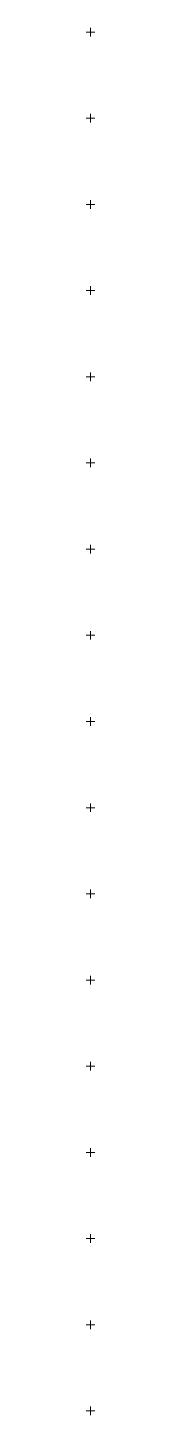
# Model space of a CAD drawing. Header units: metres. Extents: x 7536658 to 7539479, y 5878998 to 5880901.
# Drawn here: x 7537998 to 7538002, y 5879448 to 5880252 of the extents above; entities that cross this region are included whole.
import ezdxf

# ---------------------------------------------------------------- set-up
doc = ezdxf.new("R2010")
doc.units = ezdxf.units.M
doc.linetypes.add('1', pattern=[0])
doc.layers.add('Podzial_sekcyjny_krzyze', color=7, linetype='1', lineweight=18)

msp = doc.modelspace()

# ---------------------------------------------------------------- linework, layer by layer
at = {"layer": 'Podzial_sekcyjny_krzyze'}
for p, q in [((7538000, 5880247.5), (7538000, 5880252.5)), ((7537997.5, 5880250), (7538002.5, 5880250)), ((7537997.5, 5880200), (7538002.5, 5880200)), ((7538000, 5880197.5), (7538000, 5880202.5)), ((7537997.5, 5880150), (7538002.5, 5880150)), ((7538000, 5880147.5), (7538000, 5880152.5)), ((7537997.5, 5880100), (7538002.5, 5880100)), ((7538000, 5880097.5), (7538000, 5880102.5)), ((7538000, 5880047.5), (7538000, 5880052.5)), ((7537997.5, 5880050), (7538002.5, 5880050)), ((7538000, 5879997.5), (7538000, 5880002.5)), ((7537997.5, 5880000), (7538002.5, 5880000)), ((7537997.5, 5879950), (7538002.5, 5879950)), ((7538000, 5879947.5), (7538000, 5879952.5)), ((7537997.5, 5879900), (7538002.5, 5879900)), ((7538000, 5879897.5), (7538000, 5879902.5)), ((7537997.5, 5879850), (7538002.5, 5879850)), ((7538000, 5879847.5), (7538000, 5879852.5)), ((7538000, 5879797.5), (7538000, 5879802.5)), ((7537997.5, 5879800), (7538002.5, 5879800)), ((7538000, 5879747.5), (7538000, 5879752.5)), ((7537997.5, 5879750), (7538002.5, 5879750)), ((7537997.5, 5879700), (7538002.5, 5879700)), ((7538000, 5879697.5), (7538000, 5879702.5)), ((7537997.5, 5879650), (7538002.5, 5879650)), ((7538000, 5879647.5), (7538000, 5879652.5)), ((7537997.5, 5879600), (7538002.5, 5879600)), ((7538000, 5879597.5), (7538000, 5879602.5)), ((7538000, 5879547.5), (7538000, 5879552.5)), ((7537997.5, 5879550), (7538002.5, 5879550)), ((7537997.5, 5879500), (7538002.5, 5879500)), ((7538000, 5879497.5), (7538000, 5879502.5)), ((7537997.5, 5879450), (7538002.5, 5879450)), ((7538000, 5879447.5), (7538000, 5879452.5))]:
    msp.add_line(p, q, dxfattribs=at)

doc.saveas('drawing.dxf')
